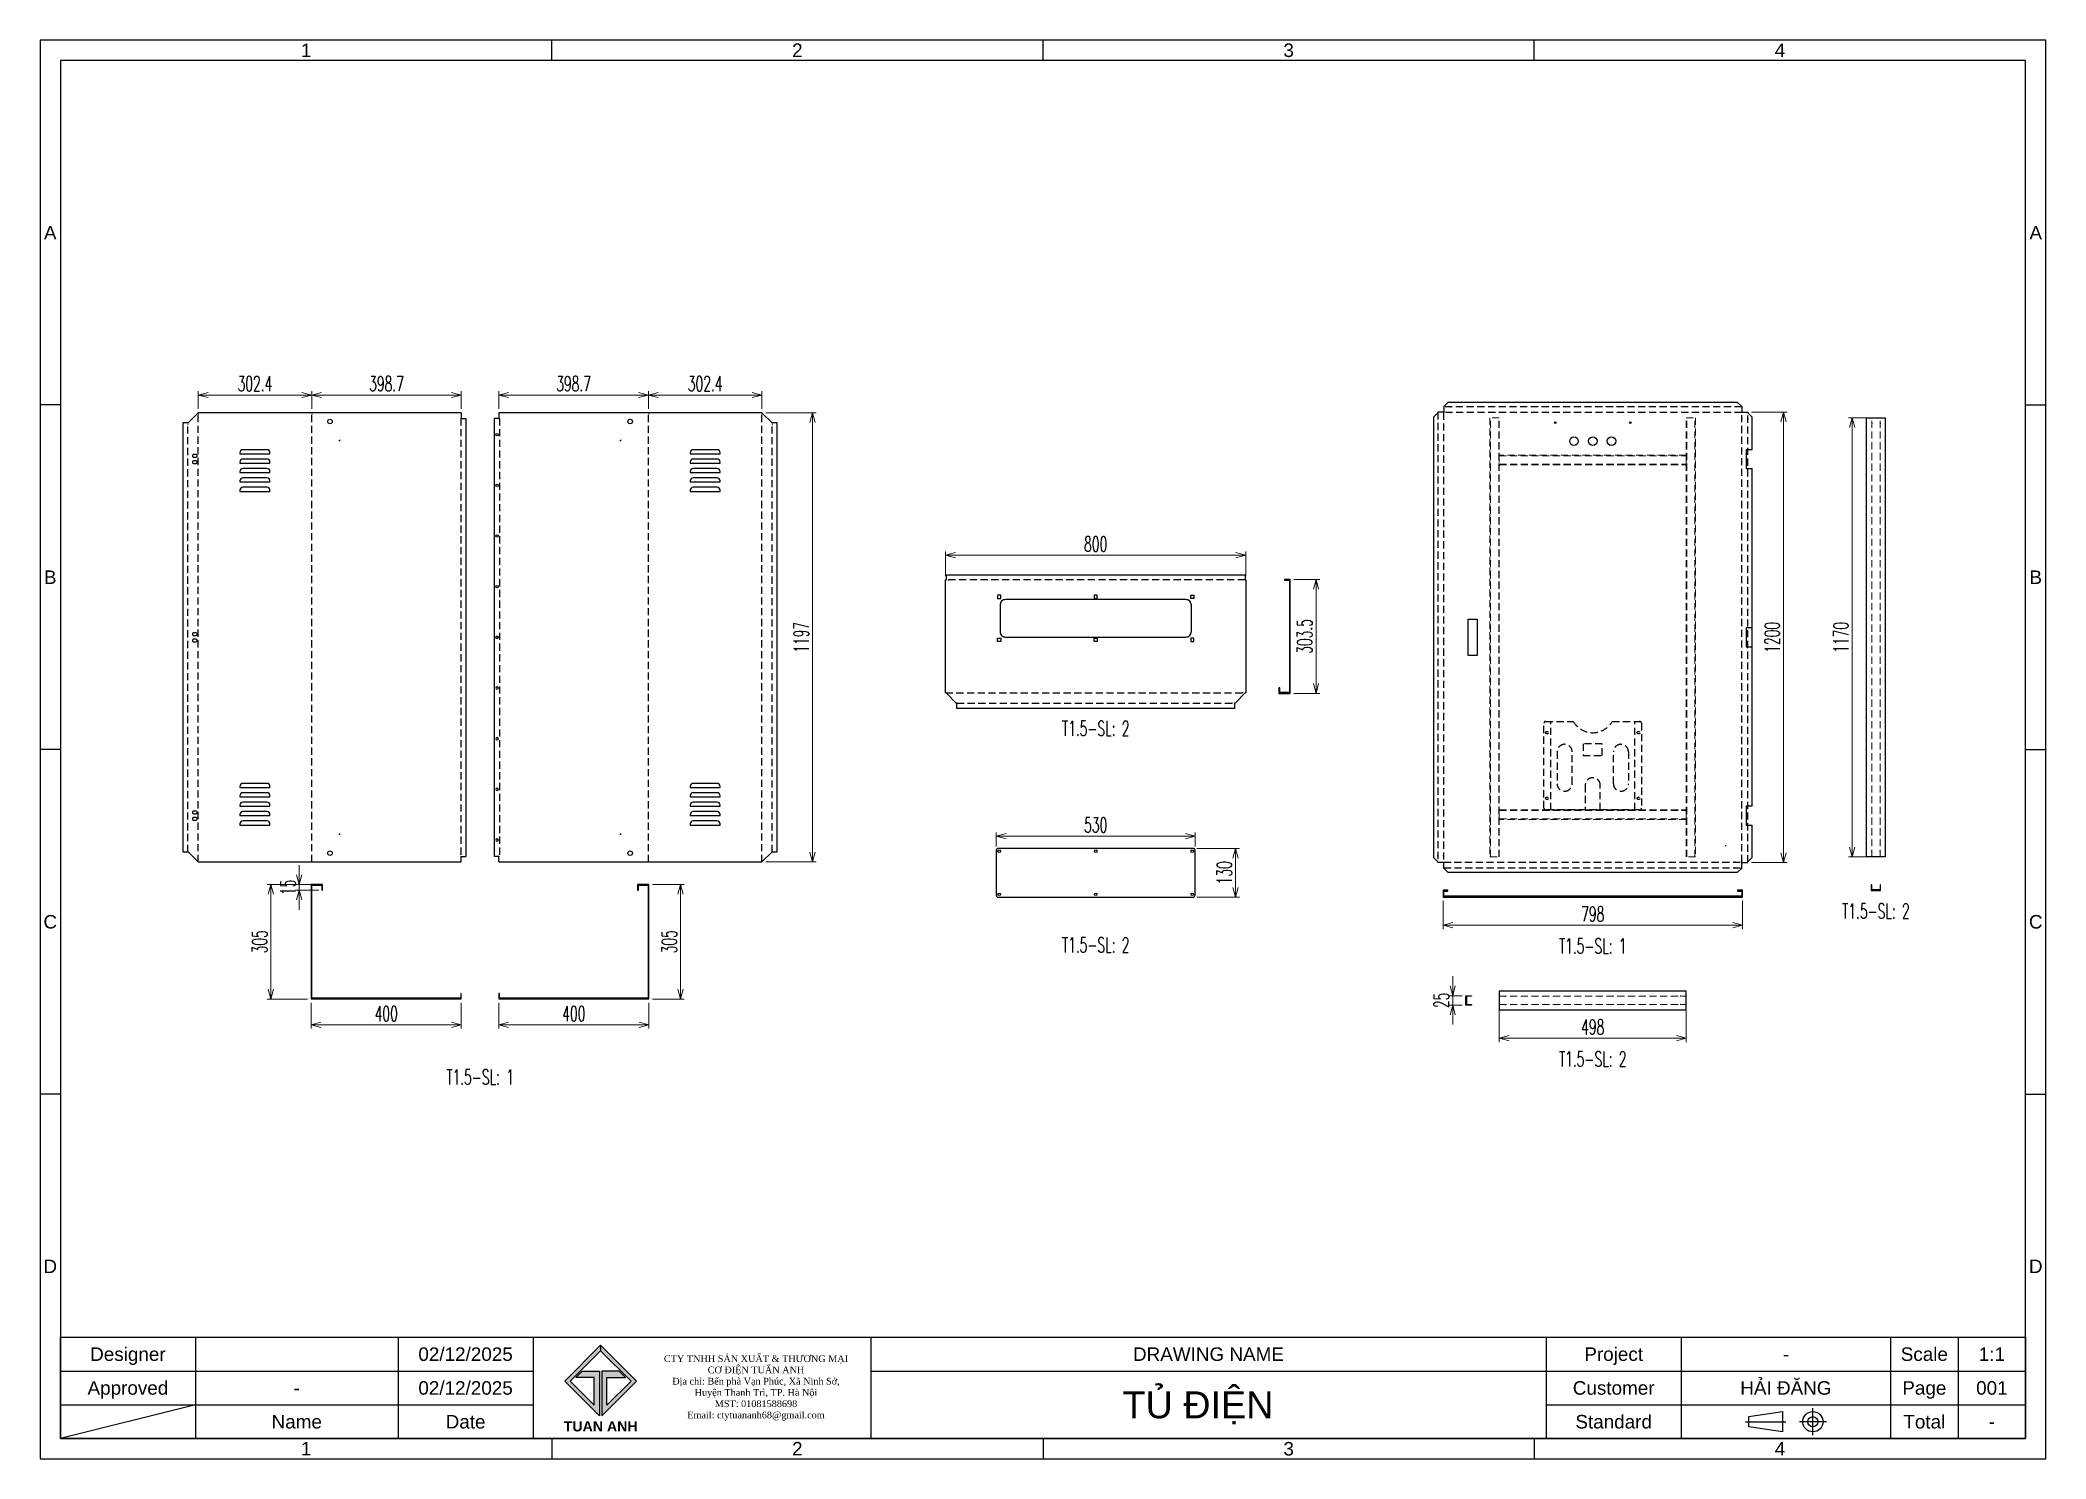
# Model space of a CAD drawing. Header units: millimetres. Extents: x 123558 to 149079, y -1073 to 14418.
# Drawn here: x 134250 to 139596, y 8184 to 11964 of the extents above; entities that cross this region are included whole.
import ezdxf
from ezdxf.enums import TextEntityAlignment as Align

# ---------------------------------------------------------------- set-up
doc = ezdxf.new("R2010")
doc.units = ezdxf.units.MM
doc.header["$LTSCALE"] = 3
doc.linetypes.add('HIDDEN', pattern=[9.525, 6.35, -3.175])
for name, color, linetype in [('@.DM. NÉT CHÍNH', 7, 'Continuous'), ('@.HIDDEN', 8, 'HIDDEN'), ('@.TEXT', 7, 'Continuous'), ('@.VISIBLE', 7, 'Continuous'), ('Ann_green', 3, 'Continuous'), ('dim', 7, 'Continuous')]:
    doc.layers.add(name, color=color, linetype=linetype)
doc.layers.add('@.DM. NÉT ĐỨT', color=8, linetype='HIDDEN', lineweight=9)
doc.styles.add('Ann_w01', font='romans.shx', dxfattribs={"width": 0.6, "bigfont": 'chineset.shx'})
doc.styles.add('Arial', font='arial.ttf')
doc.dimstyles.new('Dim 01_SC20', dxfattribs={"dimscale": 20, "dimtxt": 2, "dimasz": 1.3, "dimexe": 0.5, "dimexo": 0.5, "dimgap": 0.5, "dimtad": 1, "dimdec": 1, "dimzin": 12, "dimdsep": 46, "dimtxsty": 'Ann_w01', "dimblk": 'OPEN30', "dimcen": 1.5, "dimclrd": 6, "dimclre": 6, "dimclrt": 3, "dimadec": 1, "dimazin": 3, "dimtm": 1e-09, "dimtfac": 1, "dimtdec": 1, "dimtix": 1, "dimtmove": 0, "dimatfit": 3, "dimldrblk": 'OPEN30', "dimfxl": 1, "dimtolj": 1, "dimlwd": 20, "dimlwe": 20, "dimarcsym": 0})

msp = doc.modelspace()

# ---------------------------------------------------------------- texts
at = {"layer": '@.VISIBLE', "color": 1, "style": 'Ann_w01', "width": 0.6}
for s, p in [('T1.5-SL: 2', (137063.93, 10130.04)), ('T1.5-SL: 2', (139143.4, 9643.39)), ('T1.5-SL: 2', (137063.93, 9553.38)), ('T1.5-SL: 1', (138388.74, 9550.5)), ('T1.5-SL: 2', (138388.74, 9249.44)), ('T1.5-SL: 1', (135423.08, 9201.3))]:
    msp.add_text(s, height=40, dxfattribs=at).set_placement(p, align=Align.MIDDLE_CENTER)

# ---------------------------------------------------------------- blocks, each defined once
blk = doc.blocks.new('_Open30')
at = {"color": 0, "linetype": 'ByBlock', "lineweight": -2}
for p, q in [((-1, 0.27), (0, 0)), ((0, 0), (-1, -0.27)), ((0, 0), (-1, 0))]:
    blk.add_line(p, q, dxfattribs=at)
blk = doc.blocks.new('*D176')
at = {"layer": '@.VISIBLE', "color": 6, "lineweight": 20, "transparency": 16777216}
for p, q in [((134941.3, 9740.3), (134941.3, 9766.3)), ((134993.1, 9714.3), (134931.3, 9714.3)), ((134993.1, 9699.3), (134931.3, 9699.3)), ((134941.3, 9714.3), (134941.3, 9699.3)), ((134941.3, 9673.3), (134941.3, 9647.3))]:
    blk.add_line(p, q, dxfattribs=at)
at = {"layer": 'Defpoints', "color": 0, "transparency": 16777216}
for p in [(134941.3, 9699.3), (135003.1, 9714.3), (135003.1, 9699.3)]:
    blk.add_point(p, dxfattribs=at)
at = {"layer": '@.VISIBLE', "color": 6, "lineweight": 20, "transparency": 16777216, "xscale": 26, "yscale": 26, "zscale": 26}
for p, rotation in [((134941.3, 9714.3), 270), ((134941.3, 9699.3), 90)]:
    blk.add_blockref('_Open30', p, dxfattribs=dict(at, rotation=rotation))
at = {"layer": '@.VISIBLE', "color": 3, "transparency": 16777216, "insert": (134911.3, 9706.8), "char_height": 40, "attachment_point": 5, "rotation": 90, "style": 'Ann_w01'}
blk.add_mtext('\\A1;15', dxfattribs=at)
blk = doc.blocks.new('*D177')
at = {"layer": '@.VISIBLE', "color": 6, "lineweight": 20, "transparency": 16777216}
for p, q in [((136184.4, 10971.4), (136319, 10971.4)), ((136309, 9800.4), (136309, 10945.4)), ((136184.4, 9774.4), (136319, 9774.4))]:
    blk.add_line(p, q, dxfattribs=at)
at = {"layer": 'Defpoints', "color": 0, "transparency": 16777216}
for p in [(136174.4, 10971.4), (136309, 10971.4), (136174.4, 9774.4)]:
    blk.add_point(p, dxfattribs=at)
at = {"layer": '@.VISIBLE', "color": 6, "lineweight": 20, "transparency": 16777216, "xscale": 26, "yscale": 26, "zscale": 26}
for p, rotation in [((136309, 10971.4), 90), ((136309, 9774.4), 270)]:
    blk.add_blockref('_Open30', p, dxfattribs=dict(at, rotation=rotation))
at = {"layer": '@.VISIBLE', "color": 3, "transparency": 16777216, "insert": (136279, 10372.9), "char_height": 40, "attachment_point": 5, "rotation": 90, "style": 'Ann_w01'}
blk.add_mtext('\\A1;1197', dxfattribs=at)
blk = doc.blocks.new('*D178')
at = {"layer": '@.VISIBLE', "color": 6, "lineweight": 20, "transparency": 16777216}
for p, q in [((134974.4, 10981.4), (134974.4, 11028.5)), ((135000.4, 11018.5), (135347.1, 11018.5)), ((135373.1, 10981.4), (135373.1, 11028.5))]:
    blk.add_line(p, q, dxfattribs=at)
at = {"layer": 'Defpoints', "color": 0, "transparency": 16777216}
for p in [(135373.1, 11018.5), (134974.4, 10971.4), (135373.1, 10971.4)]:
    blk.add_point(p, dxfattribs=at)
at = {"layer": '@.VISIBLE', "color": 6, "lineweight": 20, "transparency": 16777216, "xscale": 26, "yscale": 26, "zscale": 26, "rotation": 180}
blk.add_blockref('_Open30', (134974.4, 11018.5), dxfattribs=at)
at = {"layer": '@.VISIBLE', "color": 6, "lineweight": 20, "transparency": 16777216, "xscale": 26, "yscale": 26, "zscale": 26}
blk.add_blockref('_Open30', (135373.1, 11018.5), dxfattribs=at)
at = {"layer": '@.VISIBLE', "color": 3, "transparency": 16777216, "insert": (135173.7, 11048.5), "char_height": 40, "attachment_point": 5, "style": 'Ann_w01'}
blk.add_mtext('\\A1;398.7', dxfattribs=at)
blk = doc.blocks.new('*D179')
at = {"layer": '@.VISIBLE', "color": 6, "lineweight": 20, "transparency": 16777216}
for p, q in [((135871.8, 10981.4), (135871.8, 11028.5)), ((135897.8, 11018.5), (136148.2, 11018.5)), ((136174.2, 10981.4), (136174.2, 11028.5))]:
    blk.add_line(p, q, dxfattribs=at)
at = {"layer": 'Defpoints', "color": 0, "transparency": 16777216}
for p in [(136174.2, 11018.5), (135871.8, 10971.4), (136174.2, 10971.4)]:
    blk.add_point(p, dxfattribs=at)
at = {"layer": '@.VISIBLE', "color": 6, "lineweight": 20, "transparency": 16777216, "xscale": 26, "yscale": 26, "zscale": 26, "rotation": 180}
blk.add_blockref('_Open30', (135871.8, 11018.5), dxfattribs=at)
at = {"layer": '@.VISIBLE', "color": 6, "lineweight": 20, "transparency": 16777216, "xscale": 26, "yscale": 26, "zscale": 26}
blk.add_blockref('_Open30', (136174.2, 11018.5), dxfattribs=at)
at = {"layer": '@.VISIBLE', "color": 3, "transparency": 16777216, "insert": (136023, 11048.5), "char_height": 40, "attachment_point": 5, "style": 'Ann_w01'}
blk.add_mtext('\\A1;302.4', dxfattribs=at)
blk = doc.blocks.new('*D173')
at = {"layer": '@.VISIBLE', "color": 6, "lineweight": 20, "transparency": 16777216}
for p, q in [((134672, 10981.4), (134672, 11028.5)), ((134948.4, 11018.5), (134698, 11018.5)), ((134974.4, 10981.4), (134974.4, 11028.5))]:
    blk.add_line(p, q, dxfattribs=at)
at = {"layer": 'Defpoints', "color": 0, "transparency": 16777216}
for p in [(134672, 11018.5), (134672, 10971.4), (134974.4, 10971.4)]:
    blk.add_point(p, dxfattribs=at)
at = {"layer": '@.VISIBLE', "color": 6, "lineweight": 20, "transparency": 16777216, "xscale": 26, "yscale": 26, "zscale": 26, "rotation": 180}
blk.add_blockref('_Open30', (134672, 11018.5), dxfattribs=at)
at = {"layer": '@.VISIBLE', "color": 6, "lineweight": 20, "transparency": 16777216, "xscale": 26, "yscale": 26, "zscale": 26}
blk.add_blockref('_Open30', (134974.4, 11018.5), dxfattribs=at)
at = {"layer": '@.VISIBLE', "color": 3, "transparency": 16777216, "insert": (134823.2, 11048.5), "char_height": 40, "attachment_point": 5, "style": 'Ann_w01'}
blk.add_mtext('\\A1;302.4', dxfattribs=at)
blk = doc.blocks.new('*D180')
at = {"layer": '@.VISIBLE', "color": 6, "lineweight": 20, "transparency": 16777216}
for p, q in [((137592.3, 10527), (137661.2, 10527)), ((137651.2, 10249.5), (137651.2, 10501)), ((137592.3, 10223.5), (137661.2, 10223.5))]:
    blk.add_line(p, q, dxfattribs=at)
at = {"layer": 'Defpoints', "color": 0, "transparency": 16777216}
for p in [(137582.3, 10527), (137651.2, 10527), (137582.3, 10223.5)]:
    blk.add_point(p, dxfattribs=at)
at = {"layer": '@.VISIBLE', "color": 6, "lineweight": 20, "transparency": 16777216, "xscale": 26, "yscale": 26, "zscale": 26}
for p, rotation in [((137651.2, 10527), 90), ((137651.2, 10223.5), 270)]:
    blk.add_blockref('_Open30', p, dxfattribs=dict(at, rotation=rotation))
at = {"layer": '@.VISIBLE', "color": 3, "transparency": 16777216, "insert": (137621.2, 10375.3), "char_height": 40, "attachment_point": 5, "rotation": 90, "style": 'Ann_w01'}
blk.add_mtext('\\A1;303.5', dxfattribs=at)
blk = doc.blocks.new('*D181')
at = {"layer": '@.VISIBLE', "color": 6, "lineweight": 20, "transparency": 16777216}
for p, q in [((136663.9, 10535.7), (136663.9, 10601.5)), ((136689.9, 10591.5), (137437.9, 10591.5)), ((137463.9, 10535.7), (137463.9, 10601.5))]:
    blk.add_line(p, q, dxfattribs=at)
at = {"layer": 'Defpoints', "color": 0, "transparency": 16777216}
for p in [(137463.9, 10591.5), (136663.9, 10525.7), (137463.9, 10525.7)]:
    blk.add_point(p, dxfattribs=at)
at = {"layer": '@.VISIBLE', "color": 6, "lineweight": 20, "transparency": 16777216, "xscale": 26, "yscale": 26, "zscale": 26, "rotation": 180}
blk.add_blockref('_Open30', (136663.9, 10591.5), dxfattribs=at)
at = {"layer": '@.VISIBLE', "color": 6, "lineweight": 20, "transparency": 16777216, "xscale": 26, "yscale": 26, "zscale": 26}
blk.add_blockref('_Open30', (137463.9, 10591.5), dxfattribs=at)
at = {"layer": '@.VISIBLE', "color": 3, "transparency": 16777216, "insert": (137063.9, 10621.5), "char_height": 40, "attachment_point": 5, "style": 'Ann_w01'}
blk.add_mtext('\\A1;800', dxfattribs=at)
blk = doc.blocks.new('*D182')
at = {"layer": '@.VISIBLE', "color": 6, "lineweight": 20, "transparency": 16777216}
for p, q in [((137989.7, 9670.9), (137989.7, 9595.8)), ((138787.7, 9670.9), (138787.7, 9595.8)), ((138015.7, 9605.8), (138761.7, 9605.8))]:
    blk.add_line(p, q, dxfattribs=at)
at = {"layer": 'Defpoints', "color": 0, "transparency": 16777216}
for p in [(137989.7, 9680.9), (138787.7, 9680.9), (138787.7, 9605.8)]:
    blk.add_point(p, dxfattribs=at)
at = {"layer": '@.VISIBLE', "color": 6, "lineweight": 20, "transparency": 16777216, "xscale": 26, "yscale": 26, "zscale": 26, "rotation": 180}
blk.add_blockref('_Open30', (137989.7, 9605.8), dxfattribs=at)
at = {"layer": '@.VISIBLE', "color": 6, "lineweight": 20, "transparency": 16777216, "xscale": 26, "yscale": 26, "zscale": 26}
blk.add_blockref('_Open30', (138787.7, 9605.8), dxfattribs=at)
at = {"layer": '@.VISIBLE', "color": 3, "transparency": 16777216, "insert": (138388.7, 9635.8), "char_height": 40, "attachment_point": 5, "style": 'Ann_w01'}
blk.add_mtext('\\A1;798', dxfattribs=at)
blk = doc.blocks.new('*D186')
at = {"layer": 'Defpoints', "color": 0, "transparency": 16777216}
for p in [(138802, 10972.9), (138897, 10972.9), (138802, 9772.9)]:
    blk.add_point(p, dxfattribs=at)
at = {"layer": 'dim', "color": 6, "lineweight": 20, "transparency": 16777216}
for p, q in [((138812, 10972.9), (138907, 10972.9)), ((138897, 9798.9), (138897, 10946.9)), ((138812, 9772.9), (138907, 9772.9))]:
    blk.add_line(p, q, dxfattribs=at)
at = {"layer": 'dim', "color": 6, "lineweight": 20, "transparency": 16777216, "xscale": 26, "yscale": 26, "zscale": 26}
for p, rotation in [((138897, 10972.9), 90), ((138897, 9772.9), 270)]:
    blk.add_blockref('_Open30', p, dxfattribs=dict(at, rotation=rotation))
at = {"layer": 'dim', "color": 3, "transparency": 16777216, "insert": (138867, 10372.9), "char_height": 40, "attachment_point": 5, "rotation": 90, "style": 'Ann_w01'}
blk.add_mtext('\\A1;1200', dxfattribs=at)
blk = doc.blocks.new('*U169')
at = {"color": 2}
blk.add_lwpolyline([(32, 5.5), (-32, 5.5, 0.414214), (-40, -2.5), (-40, -5.5), (40, -5.5), (40, -2.5, 0.414214)], format="xyb", close=True, dxfattribs=at)
blk = doc.blocks.new('*U170')
at = {"color": 0, "linetype": 'ByBlock', "lineweight": -2}
for p in [(0, 100), (0, 75), (0, 50), (0, 25), (0, 0)]:
    blk.add_blockref('*U169', p, dxfattribs=at)
blk = doc.blocks.new('*U171')
at = {"color": 2}
blk.add_lwpolyline([(32, 5.5), (-32, 5.5, 0.414214), (-40, -2.5), (-40, -5.5), (40, -5.5), (40, -2.5, 0.414214)], format="xyb", close=True, dxfattribs=at)
blk = doc.blocks.new('*U172')
at = {"color": 0, "linetype": 'ByBlock', "lineweight": -2}
for p in [(0, 100), (0, 75), (0, 50), (0, 25), (0, 0)]:
    blk.add_blockref('*U171', p, dxfattribs=at)
blk = doc.blocks.new('*U165')
at = {"color": 2}
blk.add_lwpolyline([(32, 5.5), (-32, 5.5, 0.414214), (-40, -2.5), (-40, -5.5), (40, -5.5), (40, -2.5, 0.414214)], format="xyb", close=True, dxfattribs=at)
blk = doc.blocks.new('*U166')
at = {"color": 0, "linetype": 'ByBlock', "lineweight": -2}
for p in [(0, 100), (0, 75), (0, 50), (0, 25), (0, 0)]:
    blk.add_blockref('*U165', p, dxfattribs=at)
blk = doc.blocks.new('*U167')
at = {"color": 2}
blk.add_lwpolyline([(32, 5.5), (-32, 5.5, 0.414214), (-40, -2.5), (-40, -5.5), (40, -5.5), (40, -2.5, 0.414214)], format="xyb", close=True, dxfattribs=at)
blk = doc.blocks.new('*U168')
at = {"color": 0, "linetype": 'ByBlock', "lineweight": -2}
for p in [(0, 100), (0, 75), (0, 50), (0, 25), (0, 0)]:
    blk.add_blockref('*U167', p, dxfattribs=at)
blk = doc.blocks.new('*D174')
at = {"layer": '@.VISIBLE', "color": 6, "lineweight": 20, "transparency": 16777216}
for p, q in [((138139.7, 9383.1), (138139.7, 9294.7)), ((138637.7, 9383.1), (138637.7, 9294.7)), ((138165.7, 9304.7), (138611.7, 9304.7))]:
    blk.add_line(p, q, dxfattribs=at)
at = {"layer": 'Defpoints', "color": 0, "transparency": 16777216}
for p in [(138139.7, 9393.1), (138637.7, 9393.1), (138637.7, 9304.7)]:
    blk.add_point(p, dxfattribs=at)
at = {"layer": '@.VISIBLE', "color": 6, "lineweight": 20, "transparency": 16777216, "xscale": 26, "yscale": 26, "zscale": 26, "rotation": 180}
blk.add_blockref('_Open30', (138139.7, 9304.7), dxfattribs=at)
at = {"layer": '@.VISIBLE', "color": 6, "lineweight": 20, "transparency": 16777216, "xscale": 26, "yscale": 26, "zscale": 26}
blk.add_blockref('_Open30', (138637.7, 9304.7), dxfattribs=at)
at = {"layer": '@.VISIBLE', "color": 3, "transparency": 16777216, "insert": (138388.7, 9334.7), "char_height": 40, "attachment_point": 5, "style": 'Ann_w01'}
blk.add_mtext('\\A1;498', dxfattribs=at)
blk = doc.blocks.new('*D185')
at = {"layer": '@.VISIBLE', "color": 6, "lineweight": 20, "transparency": 16777216}
for p, q in [((138015.4, 9444.1), (138015.4, 9470.1)), ((138040.5, 9418.1), (138005.4, 9418.1)), ((138015.4, 9418.1), (138015.4, 9393.1)), ((138040.5, 9393.1), (138005.4, 9393.1)), ((138015.4, 9367.1), (138015.4, 9341.1))]:
    blk.add_line(p, q, dxfattribs=at)
at = {"layer": 'Defpoints', "color": 0, "transparency": 16777216}
for p in [(138050.5, 9418.1), (138015.4, 9393.1), (138050.5, 9393.1)]:
    blk.add_point(p, dxfattribs=at)
at = {"layer": '@.VISIBLE', "color": 6, "lineweight": 20, "transparency": 16777216, "xscale": 26, "yscale": 26, "zscale": 26}
for p, rotation in [((138015.4, 9418.1), 270), ((138015.4, 9393.1), 90)]:
    blk.add_blockref('_Open30', p, dxfattribs=dict(at, rotation=rotation))
at = {"layer": '@.VISIBLE', "color": 3, "transparency": 16777216, "insert": (137985.4, 9405.6), "char_height": 40, "attachment_point": 5, "rotation": 90, "style": 'Ann_w01'}
blk.add_mtext('\\A1;25', dxfattribs=at)
blk = doc.blocks.new('A$C9bc63bcc')
at = {"layer": 'Ann_green', "color": 8, "linetype": 'HIDDEN'}
for p, q in [((18, 0), (18, 236)), ((242, 0), (242, 236))]:
    blk.add_line(p, q, dxfattribs=at)
for points in [[(260, 231), (260, 5, -0.414214), (255, 0), (5, 0, -0.414214), (0, 5), (0, 231, -0.414214), (5, 236), (78, 236, 0.57735), (182, 236), (255, 236, -0.414214)], [(55, 50), (55, 50, 0.414214), (75, 70), (75, 155, 0.414214), (55, 175), (55, 175, 0.414214), (35, 155), (35, 70, 0.414214)], [(205, 50), (205, 50, -0.414214), (185, 70), (185, 155, -0.414214), (205, 175), (205, 175, -0.414214), (225, 155), (225, 70, -0.414214)]]:
    blk.add_lwpolyline(points, format="xyb", close=True, dxfattribs=at)
blk.add_lwpolyline([(104.5, 145.5), (155.5, 145.5), (155.5, 176.5), (104.5, 176.5)], close=True, dxfattribs=at)
blk.add_lwpolyline([(150, 0), (150, 66, 1), (110, 66), (110, 0)], format="xyb", dxfattribs=at)
for centre in [(8, 206), (252, 206), (8, 31), (252, 31)]:
    blk.add_circle(centre, 3.5, dxfattribs=at)
blk = doc.blocks.new('*D175')
at = {"layer": 'Defpoints', "color": 0, "transparency": 16777216}
for p in [(139080, 10957.9), (139130.9, 10957.9), (139130.9, 9787.9)]:
    blk.add_point(p, dxfattribs=at)
at = {"layer": 'dim', "color": 6, "lineweight": 20, "transparency": 16777216}
for p, q in [((139120.9, 10957.9), (139070, 10957.9)), ((139080, 9813.9), (139080, 10931.9)), ((139120.9, 9787.9), (139070, 9787.9))]:
    blk.add_line(p, q, dxfattribs=at)
at = {"layer": 'dim', "color": 6, "lineweight": 20, "transparency": 16777216, "xscale": 26, "yscale": 26, "zscale": 26}
for p, rotation in [((139080, 10957.9), 90), ((139080, 9787.9), 270)]:
    blk.add_blockref('_Open30', p, dxfattribs=dict(at, rotation=rotation))
at = {"layer": 'dim', "color": 3, "transparency": 16777216, "insert": (139050, 10372.9), "char_height": 40, "attachment_point": 5, "rotation": 90, "style": 'Ann_w01'}
blk.add_mtext('\\A1;1170', dxfattribs=at)
blk = doc.blocks.new('*D208')
at = {"color": 6, "lineweight": 20, "transparency": 16777216}
for p, q in [((136798.9, 9815.7), (136798.9, 9852.9)), ((136824.9, 9842.9), (137302.9, 9842.9)), ((137328.9, 9815.7), (137328.9, 9852.9))]:
    blk.add_line(p, q, dxfattribs=at)
at = {"layer": 'Defpoints', "color": 0, "transparency": 16777216}
for p in [(137328.9, 9842.9), (136798.9, 9805.7), (137328.9, 9805.7)]:
    blk.add_point(p, dxfattribs=at)
at = {"color": 6, "lineweight": 20, "transparency": 16777216, "xscale": 26, "yscale": 26, "zscale": 26, "rotation": 180}
blk.add_blockref('_Open30', (136798.9, 9842.9), dxfattribs=at)
at = {"color": 6, "lineweight": 20, "transparency": 16777216, "xscale": 26, "yscale": 26, "zscale": 26}
blk.add_blockref('_Open30', (137328.9, 9842.9), dxfattribs=at)
at = {"color": 3, "transparency": 16777216, "insert": (137063.9, 9872.9), "char_height": 40, "attachment_point": 5, "style": 'Ann_w01'}
blk.add_mtext('\\A1;530', dxfattribs=at)
blk = doc.blocks.new('*D209')
at = {"color": 6, "lineweight": 20, "transparency": 16777216}
for p, q in [((137333.9, 9810.7), (137446.8, 9810.7)), ((137436.8, 9706.7), (137436.8, 9784.7)), ((137333.9, 9680.7), (137446.8, 9680.7))]:
    blk.add_line(p, q, dxfattribs=at)
at = {"layer": 'Defpoints', "color": 0, "transparency": 16777216}
for p in [(137323.9, 9810.7), (137436.8, 9810.7), (137323.9, 9680.7)]:
    blk.add_point(p, dxfattribs=at)
at = {"color": 6, "lineweight": 20, "transparency": 16777216, "xscale": 26, "yscale": 26, "zscale": 26}
for p, rotation in [((137436.8, 9810.7), 90), ((137436.8, 9680.7), 270)]:
    blk.add_blockref('_Open30', p, dxfattribs=dict(at, rotation=rotation))
at = {"color": 3, "transparency": 16777216, "insert": (137406.8, 9745.7), "char_height": 40, "attachment_point": 5, "rotation": 90, "style": 'Ann_w01'}
blk.add_mtext('\\A1;130', dxfattribs=at)
blk = doc.blocks.new('*D210')
at = {"color": 6, "lineweight": 20, "transparency": 16777216}
for p, q in [((134963.1, 9714.3), (134855.7, 9714.3)), ((134865.7, 9688.3), (134865.7, 9435.3)), ((134963.1, 9409.3), (134855.7, 9409.3))]:
    blk.add_line(p, q, dxfattribs=at)
at = {"layer": 'Defpoints', "color": 0, "transparency": 16777216}
for p in [(134973.1, 9714.3), (134865.7, 9409.3), (134973.1, 9409.3)]:
    blk.add_point(p, dxfattribs=at)
at = {"color": 6, "lineweight": 20, "transparency": 16777216, "xscale": 26, "yscale": 26, "zscale": 26}
for p, rotation in [((134865.7, 9714.3), 90), ((134865.7, 9409.3), 270)]:
    blk.add_blockref('_Open30', p, dxfattribs=dict(at, rotation=rotation))
at = {"color": 3, "transparency": 16777216, "insert": (134835.7, 9561.8), "char_height": 40, "attachment_point": 5, "rotation": 90, "style": 'Ann_w01'}
blk.add_mtext('\\A1;305', dxfattribs=at)
blk = doc.blocks.new('*D211')
at = {"color": 6, "lineweight": 20, "transparency": 16777216}
for p, q in [((134973.1, 9399.3), (134973.1, 9330.3)), ((135373.1, 9399.3), (135373.1, 9330.3)), ((134999.1, 9340.3), (135347.1, 9340.3))]:
    blk.add_line(p, q, dxfattribs=at)
at = {"layer": 'Defpoints', "color": 0, "transparency": 16777216}
for p in [(134973.1, 9409.3), (135373.1, 9409.3), (135373.1, 9340.3)]:
    blk.add_point(p, dxfattribs=at)
at = {"color": 6, "lineweight": 20, "transparency": 16777216, "xscale": 26, "yscale": 26, "zscale": 26, "rotation": 180}
blk.add_blockref('_Open30', (134973.1, 9340.3), dxfattribs=at)
at = {"color": 6, "lineweight": 20, "transparency": 16777216, "xscale": 26, "yscale": 26, "zscale": 26}
blk.add_blockref('_Open30', (135373.1, 9340.3), dxfattribs=at)
at = {"color": 3, "transparency": 16777216, "insert": (135173.1, 9370.3), "char_height": 40, "attachment_point": 5, "style": 'Ann_w01'}
blk.add_mtext('\\A1;400', dxfattribs=at)
blk = doc.blocks.new('*U212')
blk.add_circle((0, 0), 3.5)
blk = doc.blocks.new('*U213')
at = {"color": 0, "linetype": 'ByBlock', "lineweight": -2}
for p in [(0, 540), (0, 405), (0, 270), (0, 135), (0, 0)]:
    blk.add_blockref('*U212', p, dxfattribs=at)
blk = doc.blocks.new('*U214')
blk.add_circle((0, 0), 3.5)
blk = doc.blocks.new('*U215')
at = {"color": 0, "linetype": 'ByBlock', "lineweight": -2}
for p in [(0, 540), (0, 405), (0, 270), (0, 135), (0, 0)]:
    blk.add_blockref('*U214', p, dxfattribs=at)
blk = doc.blocks.new('*D234')
at = {"color": 6, "lineweight": 20, "transparency": 16777216}
for p, q in [((135473.1, 10981.4), (135473.1, 11028.5)), ((135845.8, 11018.5), (135499.1, 11018.5)), ((135871.8, 10981.4), (135871.8, 11028.5))]:
    blk.add_line(p, q, dxfattribs=at)
at = {"layer": 'Defpoints', "color": 0, "transparency": 16777216}
for p in [(135473.1, 11018.5), (135473.1, 10971.4), (135871.8, 10971.4)]:
    blk.add_point(p, dxfattribs=at)
at = {"color": 6, "lineweight": 20, "transparency": 16777216, "xscale": 26, "yscale": 26, "zscale": 26, "rotation": 180}
blk.add_blockref('_Open30', (135473.1, 11018.5), dxfattribs=at)
at = {"color": 6, "lineweight": 20, "transparency": 16777216, "xscale": 26, "yscale": 26, "zscale": 26}
blk.add_blockref('_Open30', (135871.8, 11018.5), dxfattribs=at)
at = {"color": 3, "transparency": 16777216, "insert": (135672.4, 11048.5), "char_height": 40, "attachment_point": 5, "style": 'Ann_w01'}
blk.add_mtext('\\A1;398.7', dxfattribs=at)
blk = doc.blocks.new('*D235')
at = {"color": 6, "lineweight": 20, "transparency": 16777216}
for p, q in [((135473.1, 9399.3), (135473.1, 9330.3)), ((135873.1, 9399.3), (135873.1, 9330.3)), ((135847.1, 9340.3), (135499.1, 9340.3))]:
    blk.add_line(p, q, dxfattribs=at)
at = {"layer": 'Defpoints', "color": 0, "transparency": 16777216}
for p in [(135473.1, 9409.3), (135873.1, 9409.3), (135473.1, 9340.3)]:
    blk.add_point(p, dxfattribs=at)
at = {"color": 6, "lineweight": 20, "transparency": 16777216, "xscale": 26, "yscale": 26, "zscale": 26, "rotation": 180}
blk.add_blockref('_Open30', (135473.1, 9340.3), dxfattribs=at)
at = {"color": 6, "lineweight": 20, "transparency": 16777216, "xscale": 26, "yscale": 26, "zscale": 26}
blk.add_blockref('_Open30', (135873.1, 9340.3), dxfattribs=at)
at = {"color": 3, "transparency": 16777216, "insert": (135673.1, 9370.3), "char_height": 40, "attachment_point": 5, "style": 'Ann_w01'}
blk.add_mtext('\\A1;400', dxfattribs=at)
blk = doc.blocks.new('*D236')
at = {"color": 6, "lineweight": 20, "transparency": 16777216}
for p, q in [((135883.1, 9714.3), (135967.4, 9714.3)), ((135957.4, 9688.3), (135957.4, 9435.3)), ((135883.1, 9409.3), (135967.4, 9409.3))]:
    blk.add_line(p, q, dxfattribs=at)
at = {"layer": 'Defpoints', "color": 0, "transparency": 16777216}
for p in [(135873.1, 9714.3), (135873.1, 9409.3), (135957.4, 9409.3)]:
    blk.add_point(p, dxfattribs=at)
at = {"color": 6, "lineweight": 20, "transparency": 16777216, "xscale": 26, "yscale": 26, "zscale": 26}
for p, rotation in [((135957.4, 9714.3), 90), ((135957.4, 9409.3), 270)]:
    blk.add_blockref('_Open30', p, dxfattribs=dict(at, rotation=rotation))
at = {"color": 3, "transparency": 16777216, "insert": (135927.4, 9561.8), "char_height": 40, "attachment_point": 5, "rotation": 90, "style": 'Ann_w01'}
blk.add_mtext('\\A1;305', dxfattribs=at)
blk = doc.blocks.new('Standard ISO')
at = {"color": 6}
for p, q in [((-6, 0), (0, 0)), ((6, 0), (2, 0)), ((4, -2), (4, 2))]:
    blk.add_line(p, q, dxfattribs=at)
blk.add_lwpolyline([(-0.5, 1.5), (-0.5, -1.5), (-5.5, -0.75), (-5.5, 0.75), (-0.5, 1.5)])
for radius in [1.5, 0.75]:
    blk.add_circle((4, 0), radius)
blk = doc.blocks.new('A$C4dbb82d6')
at = {"layer": '@.VISIBLE'}
h = blk.add_hatch(color=30, dxfattribs=at)
h.dxf.hatch_style = 1
h.paths.add_polyline_path([(0.21, 4.97), (3.62, 1.56), (3.62, 5.97), (1.92, 5.97), (1.3, 5.35), (3.12, 5.35), (3.12, 2.59), (0.74, 4.97), (3.75, 7.98), (3.75, 8.51)])
h = blk.add_hatch(color=150, dxfattribs=at)
h.dxf.hatch_style = 1
h.paths.add_polyline_path([(6.76, 4.97), (4.37, 2.59), (4.37, 5.35), (6.2, 5.35), (5.58, 5.97), (3.88, 5.97), (3.88, 1.56), (7.29, 4.97), (3.75, 8.51), (3.75, 7.98)])
at = {"layer": '@.VISIBLE', "color": 30}
blk.add_lwpolyline([(3.62, 5.97), (3.62, 1.56), (0.21, 4.97), (3.75, 8.51), (3.75, 7.98), (0.74, 4.97), (3.12, 2.59), (3.12, 5.35), (1.3, 5.35), (1.92, 5.97)], close=True, dxfattribs=at)
at = {"layer": '@.VISIBLE', "color": 150}
blk.add_lwpolyline([(3.88, 5.97), (3.88, 1.56), (7.29, 4.97), (3.75, 8.51), (3.75, 7.98), (6.76, 4.97), (4.37, 2.59), (4.37, 5.35), (6.2, 5.35), (5.58, 5.97)], close=True, dxfattribs=at)
at = {"layer": '@.VISIBLE', "color": 30, "insert": (3.75, 0.51), "char_height": 1, "attachment_point": 5, "style": 'Ann_w01'}
blk.add_mtext_dynamic_manual_height_columns('{\\fArial|b1|i0|c0|p34;\\W1;TUAN ANH}', width=7.5, gutter_width=49.6, heights=[0], dxfattribs=at)
blk = doc.blocks.new('KHUNG BAN VE (Made by Tung)')
at = {"layer": '@.VISIBLE', "color": 8}
for p, q in [((75.75, 207), (75.75, 210)), ((148.5, 207), (148.5, 210)), ((221.25, 207), (221.25, 210)), ((3, 156), (0, 156)), ((294, 156), (297, 156)), ((3, 105), (0, 105)), ((294, 105), (297, 105)), ((3, 54), (0, 54)), ((294, 54), (297, 54)), ((23, 18), (23, 3)), ((53, 18), (53, 3)), ((73, 18), (73, 3)), ((123, 18), (123, 3)), ((223, 18), (223, 3)), ((243, 18), (243, 3)), ((274, 18), (274, 3)), ((284, 18), (284, 3)), ((3, 13), (73, 13)), ((123, 13), (294, 13)), ((3, 8), (73, 8)), ((23, 8), (3, 3)), ((223, 8), (294, 8)), ((75.75, 3), (75.75, 0)), ((148.5, 3), (148.5, 0)), ((221.25, 3), (221.25, 0))]:
    blk.add_line(p, q, dxfattribs=at)
for points in [[(0, 0), (297, 0), (297, 210), (0, 210)], [(3, 3), (294, 3), (294, 207), (3, 207)], [(3, 18), (294, 18), (294, 3), (3, 3)]]:
    blk.add_lwpolyline(points, close=True, dxfattribs=at)
at = {"xscale": 1.5, "yscale": 1.5, "zscale": 1.5}
blk.add_blockref('A$C4dbb82d6', (77.375, 4.041), dxfattribs=at)
blk.add_blockref('Standard ISO', (258.5, 5.5))
at = {"layer": '@.TEXT', "color": 1, "style": 'Arial'}
for s, p in [('1', (39.375, 208.5)), ('2', (112.125, 208.5)), ('3', (184.875, 208.5)), ('4', (257.625, 208.5)), ('A', (1.5, 181.5)), ('A', (295.5, 181.5)), ('B', (1.5, 130.5)), ('B', (295.5, 130.5)), ('C', (1.5, 79.5)), ('C', (295.5, 79.5)), ('D', (1.5, 28.5)), ('D', (295.5, 28.5)), ('02/12/2025', (63, 15.5)), ('02/12/2025', (63, 10.5)), ('1', (39.375, 1.5)), ('2', (112.125, 1.5)), ('3', (184.875, 1.5)), ('4', (257.625, 1.5))]:
    blk.add_text(s, height=2, dxfattribs=at).set_placement(p, align=Align.MIDDLE_CENTER)
at = {"layer": '@.TEXT', "color": 2, "style": 'Arial'}
for s, p in [('Designer', (13, 15.5)), ('DRAWING NAME', (173, 15.5)), ('Project', (233, 15.5)), ('Scale', (279, 15.5)), ('Approved', (13, 10.5)), ('Customer', (233, 10.5)), ('Page', (279, 10.5)), ('Name', (38, 5.5)), ('Date', (63, 5.5)), ('Standard', (233, 5.5)), ('Total', (279, 5.5))]:
    blk.add_text(s, height=2, dxfattribs=at).set_placement(p, align=Align.MIDDLE_CENTER)
at = {"layer": '@.TEXT', "color": 1, "style": 'Arial'}
for tag, height, p in [('DESIGNER_NAME', 2, (38, 15.5)), ('PROJECT_CODE', 2, (258.5, 15.5)), ('SCALE', 2, (289, 15.5)), ('APPROVED_NAME', 2, (38, 10.5)), ('DRAWING_NAME', 4, (173, 8)), ('CUSTOMER_NAME', 2, (258.5, 10.5)), ('PAGE', 2, (289, 10.5)), ('TOTAL', 2, (289, 5.5))]:
    blk.add_attdef(tag, text='', height=height, dxfattribs=at).set_placement(p, align=Align.MIDDLE_CENTER)
at = {"layer": '@.VISIBLE', "color": 30, "insert": (106, 10.5), "char_height": 1, "attachment_point": 5, "style": 'Ann_w01'}
blk.add_mtext_dynamic_manual_height_columns('{\\fTimes New Roman|b0|i0|c0|p18;\\W1;CTY TNHH SẢN XUẤT & THƯƠNG MẠI CƠ ĐIỆN TUẤN ANH\\PĐịa chỉ: Bến phà Vạn Phúc, Xã Ninh Sở, Huyện Thanh Trì, TP. Hà Nội\\PMST: 01081588698\\PEmail: ctytuananh68@gmail.com}', width=28.70976, gutter_width=99.197, heights=[0], dxfattribs=at)

# ---------------------------------------------------------------- dimensions: what is measured, and where the dimension line sits
for base, p1, p2, picture, middle in [((135473.08, 11018.48), (135871.78, 10971.39), (135473.08, 10971.39), '*D234', (135672.43, 11048.48)), ((137328.93, 9842.87), (136798.93, 9805.67), (137328.93, 9805.67), '*D208', (137063.93, 9872.87)), ((135373.08, 9340.29), (134973.08, 9409.32), (135373.08, 9409.32), '*D211', (135173.08, 9370.29)), ((135473.08, 9340.29), (135873.08, 9409.32), (135473.08, 9409.32), '*D235', (135673.08, 9370.29))]:
    dim = msp.add_linear_dim(base=base, p1=p1, p2=p2, dimstyle='Dim 01_SC20')
    dim.commit()
    dim.dimension.update_dxf_attribs({"geometry": picture, "text_midpoint": middle})
for base, p1, p2, picture, middle in [((137436.79, 9810.67), (137323.93, 9680.67), (137323.93, 9810.67), '*D209', (137406.79, 9745.67)), ((134865.66, 9409.32), (134973.08, 9714.32), (134973.08, 9409.32), '*D210', (134835.66, 9561.82)), ((135957.39, 9409.32), (135873.08, 9714.32), (135873.08, 9409.32), '*D236', (135927.39, 9561.82))]:
    dim = msp.add_linear_dim(base=base, p1=p1, p2=p2, angle=90, dimstyle='Dim 01_SC20')
    dim.commit()
    dim.dimension.update_dxf_attribs({"geometry": picture, "text_midpoint": middle})
at = {"layer": '@.VISIBLE'}
dim = msp.add_linear_dim(base=(134671.98, 11018.48), p1=(134974.38, 10971.39), p2=(134671.98, 10971.39), angle=180, dimstyle='Dim 01_SC20', override={"dimtmove": 1}, dxfattribs=at)
dim.commit()
dim.dimension.update_dxf_attribs({"geometry": '*D173', "text_midpoint": (134823.18, 11048.48)})
for base, p1, p2, picture, middle in [((135373.08, 11018.48), (134974.38, 10971.39), (135373.08, 10971.39), '*D178', (135173.73, 11048.48)), ((137463.93, 10591.49), (136663.93, 10525.73), (137463.93, 10525.73), '*D181', (137063.93, 10621.49)), ((138787.74, 9605.79), (137989.74, 9680.92), (138787.74, 9680.92), '*D182', (138388.74, 9635.79)), ((138637.74, 9304.73), (138139.74, 9393.09), (138637.74, 9393.09), '*D174', (138388.74, 9334.73))]:
    dim = msp.add_linear_dim(base=base, p1=p1, p2=p2, dimstyle='Dim 01_SC20', dxfattribs=at)
    dim.commit()
    dim.dimension.update_dxf_attribs({"geometry": picture, "text_midpoint": middle})
dim = msp.add_linear_dim(base=(136174.18, 11018.48), p1=(135871.78, 10971.39), p2=(136174.18, 10971.39), dimstyle='Dim 01_SC20', override={"dimtmove": 1}, dxfattribs=at)
dim.commit()
dim.dimension.update_dxf_attribs({"geometry": '*D179', "text_midpoint": (136022.98, 11048.48)})
for base, p1, p2, picture, middle in [((136308.95, 10971.39), (136174.38, 9774.39), (136174.38, 10971.39), '*D177', (136278.95, 10372.89)), ((137651.24, 10527.03), (137582.3, 10223.53), (137582.3, 10527.03), '*D180', (137621.24, 10375.28)), ((134941.26, 9699.32), (135003.08, 9714.32), (135003.08, 9699.32), '*D176', (134911.26, 9706.82)), ((138015.35, 9393.09), (138050.52, 9418.09), (138050.52, 9393.09), '*D185', (137985.35, 9405.59))]:
    dim = msp.add_linear_dim(base=base, p1=p1, p2=p2, angle=90, dimstyle='Dim 01_SC20', dxfattribs=at)
    dim.commit()
    dim.dimension.update_dxf_attribs({"geometry": picture, "text_midpoint": middle})
at = {"layer": 'dim'}
for base, p1, p2, picture, middle in [((138897.01, 10972.89), (138802.04, 9772.89), (138802.04, 10972.89), '*D186', (138867.01, 10372.89)), ((139079.97, 10957.89), (139130.9, 9787.89), (139130.9, 10957.89), '*D175', (139049.97, 10372.89))]:
    dim = msp.add_linear_dim(base=base, p1=p1, p2=p2, angle=90, dimstyle='Dim 01_SC20', dxfattribs=at)
    dim.commit()
    dim.dimension.update_dxf_attribs({"geometry": picture, "text_midpoint": middle})

# ---------------------------------------------------------------- linework, layer by layer
at = {"color": 1}
for p, q in [((139132.2, 10943.48), (139132.2, 10941.48)), ((139154.6, 10943.48), (139154.6, 10941.48)), ((139132.2, 9802.31), (139132.2, 9804.31)), ((139154.6, 9802.31), (139154.6, 9804.31)), ((138154.16, 9416.79), (138156.16, 9416.79)), ((138623.32, 9416.79), (138621.32, 9416.79)), ((138154.16, 9394.39), (138156.16, 9394.39)), ((138623.32, 9394.39), (138621.32, 9394.39))]:
    msp.add_line(p, q, dxfattribs=at)
for points in [[(139118.5, 9787.89), (139118.5, 10957.89), (139168.3, 10957.89), (139168.3, 9787.89)], [(139130.9, 9713.68), (139130.9, 9698.68), (139155.9, 9698.68), (139155.9, 9713.68), (139154.4, 9713.68), (139154.4, 9700.18), (139132.4, 9700.18), (139132.4, 9713.68)], [(138065.52, 9393.09), (138050.52, 9393.09), (138050.52, 9418.09), (138065.52, 9418.09), (138065.52, 9416.59), (138052.02, 9416.59), (138052.02, 9394.59), (138065.52, 9394.59)], [(138139.74, 9380.69), (138637.74, 9380.69), (138637.74, 9430.49), (138139.74, 9430.49)]]:
    msp.add_lwpolyline(points, close=True)
at = {"layer": '@.DM. NÉT ĐỨT', "linetype": 'HIDDEN'}
for p, q in [((138116.24, 9787.89), (138116.24, 10957.89)), ((138138.24, 9787.89), (138138.24, 10957.89)), ((138639.24, 9787.89), (138639.24, 10957.89)), ((138661.24, 9787.89), (138661.24, 10957.89)), ((139132.2, 9787.89), (139132.2, 10957.89)), ((139154.6, 9787.89), (139154.6, 10957.89)), ((138139.74, 10856.39), (138637.74, 10856.39)), ((138139.74, 10834.39), (138637.74, 10834.39)), ((138139.74, 9911.39), (138637.74, 9911.39)), ((138139.74, 9889.39), (138637.74, 9889.39)), ((138139.74, 9416.79), (138637.74, 9416.79)), ((138139.74, 9394.39), (138637.74, 9394.39))]:
    msp.add_line(p, q, dxfattribs=at)
at = {"layer": '@.DM. NÉT ĐỨT'}
for points in [[(138139.74, 9787.89), (138139.74, 10957.89), (138114.74, 10957.89), (138114.74, 9787.89)], [(138637.74, 9787.89), (138637.74, 10957.89), (138662.74, 10957.89), (138662.74, 9787.89)], [(138139.74, 10832.89), (138637.74, 10832.89), (138637.74, 10857.89), (138139.74, 10857.89)], [(138139.74, 9912.89), (138637.74, 9912.89), (138637.74, 9887.89), (138139.74, 9887.89)]]:
    msp.add_lwpolyline(points, close=True, dxfattribs=at)
at = {"layer": '@.HIDDEN'}
for p, q in [((134671.98, 9774.39), (134671.98, 10971.39)), ((134974.38, 9774.39), (134974.38, 10971.39)), ((135871.78, 9774.39), (135871.78, 10971.39)), ((136174.18, 9774.39), (136174.18, 10971.39)), ((134644.58, 9801.39), (134644.58, 10944.39)), ((135371.68, 10956.39), (135371.68, 9789.39)), ((135474.48, 10956.39), (135474.48, 9789.39)), ((136201.58, 9801.39), (136201.58, 10944.39)), ((137461.93, 10525.73), (136665.93, 10525.73)), ((136663.93, 10224.83), (137463.93, 10224.83)), ((136693.93, 10197.43), (137433.93, 10197.43))]:
    msp.add_line(p, q, dxfattribs=at)
for points in [[(137975.64, 10972.89), (137975.64, 9772.89)], [(138785.84, 10986.99), (137991.64, 10986.99)], [(138801.84, 9772.89), (138801.84, 10972.89)], [(137991.64, 9758.79), (138785.84, 9758.79)]]:
    msp.add_lwpolyline(points, dxfattribs=at)
msp.add_lwpolyline([(137991.04, 9774.19), (138786.44, 9774.19), (138786.44, 10971.59), (137991.04, 10971.59)], close=True, dxfattribs=at)
at = {"layer": '@.VISIBLE'}
for p, q in [((134671.98, 10968.68), (134671.98, 10966.68)), ((134974.38, 10968.68), (134974.38, 10966.68)), ((135871.78, 10968.68), (135871.78, 10966.68)), ((136174.18, 10968.68), (136174.18, 10966.68)), ((137991.64, 10972.89), (137991.64, 10971.59)), ((138009.17, 10986.99), (138011.17, 10986.99)), ((138009.17, 10971.59), (138011.17, 10971.59)), ((138768.31, 10986.99), (138766.31, 10986.99)), ((138768.31, 10971.59), (138766.31, 10971.59)), ((138785.84, 10972.89), (138785.84, 10971.59)), ((134644.58, 10941.68), (134644.58, 10939.68)), ((135373.08, 10956.39), (135371.68, 10956.39)), ((135371.68, 10952.05), (135371.68, 10951.05)), ((135385.28, 10956.39), (135385.28, 9789.39)), ((135460.88, 10956.39), (135460.88, 9789.39)), ((135473.08, 10956.39), (135474.48, 10956.39)), ((135474.48, 10952.05), (135474.48, 10951.05)), ((136201.58, 10941.68), (136201.58, 10939.68)), ((137975.64, 10955.6), (137975.64, 10953.6)), ((137991.04, 10955.6), (137991.04, 10953.6)), ((138786.44, 10955.6), (138786.44, 10953.6)), ((138801.84, 10955.6), (138801.84, 10953.6)), ((136670.53, 10525.73), (136672.53, 10525.73)), ((137457.32, 10525.73), (137455.32, 10525.73)), ((136670.53, 10224.83), (136672.53, 10224.83)), ((137457.32, 10224.83), (137455.32, 10224.83)), ((136699.09, 10197.43), (136701.09, 10197.43)), ((137428.76, 10197.43), (137426.76, 10197.43)), ((134644.58, 9803.61), (134644.58, 9805.61)), ((135371.68, 9793.74), (135371.68, 9794.74)), ((135373.08, 9789.39), (135371.68, 9789.39)), ((135473.08, 9789.39), (135474.48, 9789.39)), ((135474.48, 9793.74), (135474.48, 9794.74)), ((136201.58, 9804.11), (136201.58, 9806.11)), ((137975.64, 9790.19), (137975.64, 9792.19)), ((137991.04, 9790.19), (137991.04, 9792.19)), ((138742.74, 9817.89), (138744.74, 9817.89)), ((138743.74, 9816.89), (138743.74, 9818.89)), ((138786.44, 9790.19), (138786.44, 9792.19)), ((138801.84, 9790.19), (138801.84, 9792.19)), ((134671.98, 9777.11), (134671.98, 9779.11)), ((134974.38, 9777.11), (134974.38, 9779.11)), ((135871.78, 9777.11), (135871.78, 9779.11)), ((136174.18, 9777.11), (136174.18, 9779.11)), ((137991.64, 9772.89), (137991.64, 9774.19)), ((138009.17, 9774.19), (138011.17, 9774.19)), ((138009.17, 9758.79), (138011.17, 9758.79)), ((138768.31, 9774.19), (138766.31, 9774.19)), ((138768.31, 9758.79), (138766.31, 9758.79)), ((138785.84, 9772.89), (138785.84, 9774.19))]:
    msp.add_line(p, q, dxfattribs=at)
at = {"layer": '@.VISIBLE', "color": 151}
for p, q in [((135046.58, 10897.39), (135050.58, 10897.39)), ((135795.58, 10897.39), (135799.58, 10897.39)), ((135046.58, 9848.39), (135050.58, 9848.39)), ((135795.58, 9848.39), (135799.58, 9848.39))]:
    msp.add_line(p, q, dxfattribs=at)
at = {"layer": '@.VISIBLE'}
for points in [[(135373.08, 10971.39), (134671.78, 10971.39), (134644.78, 10944.39), (134630.88, 10944.39), (134630.88, 9801.39), (134644.78, 9801.39), (134671.78, 9774.39), (135373.08, 9774.39)], [(135373.08, 10971.39), (135373.08, 10956.39), (135385.28, 10956.39)], [(135473.08, 10971.39), (135473.08, 10956.39), (135460.88, 10956.39)], [(135473.08, 9774.39), (136174.38, 9774.39), (136201.38, 9801.39), (136215.28, 9801.39), (136215.28, 10944.39), (136201.38, 10944.39), (136174.38, 10971.39), (135473.08, 10971.39)], [(138002.74, 10998.69), (137991.64, 10987.59), (137991.64, 10972.89), (137975.44, 10972.89), (137975.44, 10971.39), (137963.94, 10959.89)], [(137963.94, 10959.89), (137963.94, 9785.89)], [(138774.74, 10998.69), (138002.74, 10998.69)], [(138774.74, 10998.69), (138785.84, 10987.59), (138785.84, 10972.89), (138802.04, 10972.89), (138802.04, 10971.39), (138813.54, 10959.89)], [(138813.54, 10872.89), (138813.54, 10959.89)], [(138813.54, 10872.89), (138797.84, 10872.89), (138797.84, 10822.89), (138813.54, 10822.89)], [(138139.74, 10830.89), (138139.74, 10832.89), (138141.74, 10832.89)], [(138637.74, 10830.89), (138637.74, 10832.89), (138635.74, 10832.89)], [(138813.54, 9922.89), (138813.54, 10822.89)], [(138813.54, 10397.89), (138797.84, 10397.89), (138797.84, 10347.89), (138813.54, 10347.89)], [(138139.74, 9914.89), (138139.74, 9912.89), (138141.74, 9912.89)], [(138637.74, 9914.89), (138637.74, 9912.89), (138635.74, 9912.89)], [(138813.54, 9922.89), (138797.84, 9922.89), (138797.84, 9872.89), (138813.54, 9872.89)], [(138813.54, 9785.89), (138813.54, 9872.89)], [(135373.08, 9774.39), (135373.08, 9789.39), (135385.28, 9789.39)], [(135473.08, 9774.39), (135473.08, 9789.39), (135460.88, 9789.39)], [(138002.74, 9747.09), (137991.64, 9758.19), (137991.64, 9772.89), (137975.44, 9772.89), (137975.44, 9774.39), (137963.94, 9785.89)], [(138774.74, 9747.09), (138785.84, 9758.19), (138785.84, 9772.89), (138802.04, 9772.89), (138802.04, 9774.39), (138813.54, 9785.89)], [(138002.74, 9747.09), (138774.74, 9747.09)]]:
    msp.add_lwpolyline(points, dxfattribs=at)
for points in [[(134659.93, 10852.89), (134665.43, 10852.89, 0.4142136), (134668.93, 10856.39), (134668.93, 10856.39, 0.4142136), (134665.43, 10859.89), (134659.93, 10859.89, 0.4142136), (134656.43, 10856.39), (134656.43, 10856.39, 0.4142136)], [(134659.93, 10835.89), (134665.43, 10835.89, 0.4142136), (134668.93, 10839.39), (134668.93, 10839.39, 0.4142136), (134665.43, 10842.89), (134659.93, 10842.89, 0.4142136), (134656.43, 10839.39), (134656.43, 10839.39, 0.4142136)], [(136808.93, 10458.53), (136808.93, 10388.53, 0.4142136), (136823.93, 10373.53), (137303.93, 10373.53, 0.4142136), (137318.93, 10388.53), (137318.93, 10458.53, 0.4142136), (137303.93, 10473.53), (136823.93, 10473.53, 0.4142136)], [(134659.93, 10377.89), (134665.43, 10377.89, 0.4142136), (134668.93, 10381.39), (134668.93, 10381.39, 0.4142136), (134665.43, 10384.89), (134659.93, 10384.89, 0.4142136), (134656.43, 10381.39), (134656.43, 10381.39, 0.4142136)], [(134659.93, 10360.89), (134665.43, 10360.89, 0.4142136), (134668.93, 10364.39), (134668.93, 10364.39, 0.4142136), (134665.43, 10367.89), (134659.93, 10367.89, 0.4142136), (134656.43, 10364.39), (134656.43, 10364.39, 0.4142136)], [(134659.93, 9902.89), (134665.43, 9902.89, 0.4142136), (134668.93, 9906.39), (134668.93, 9906.39, 0.4142136), (134665.43, 9909.89), (134659.93, 9909.89, 0.4142136), (134656.43, 9906.39), (134656.43, 9906.39, 0.4142136)], [(134659.93, 9885.89), (134665.43, 9885.89, 0.4142136), (134668.93, 9889.39), (134668.93, 9889.39, 0.4142136), (134665.43, 9892.89), (134659.93, 9892.89, 0.4142136), (134656.43, 9889.39), (134656.43, 9889.39, 0.4142136)], [(136798.93, 9805.67), (136798.93, 9685.67, 0.4142136), (136803.93, 9680.67), (137323.93, 9680.67, 0.4142136), (137328.93, 9685.67), (137328.93, 9805.67, 0.4142136), (137323.93, 9810.67), (136803.93, 9810.67, 0.4142136)]]:
    msp.add_lwpolyline(points, format="xyb", close=True, dxfattribs=at)
at = {"layer": '@.VISIBLE', "color": 151}
for points in [[(135048.58, 10899.39), (135048.58, 10895.39)], [(135797.58, 10899.39), (135797.58, 10895.39)], [(135048.58, 9850.39), (135048.58, 9846.39)], [(135797.58, 9850.39), (135797.58, 9846.39)]]:
    msp.add_lwpolyline(points, dxfattribs=at)
at = {"layer": '@.VISIBLE'}
for points in [[(137463.93, 10224.63), (137462.43, 10224.63), (137435.43, 10197.63), (137433.93, 10197.63), (137433.93, 10183.73), (136693.93, 10183.73), (136693.93, 10197.63), (136692.43, 10197.63), (136665.43, 10224.63), (136663.93, 10224.63), (136663.93, 10525.73), (136665.93, 10525.73), (136665.93, 10539.43), (137461.93, 10539.43), (137461.93, 10525.73), (137463.93, 10525.73)], [(136802.18, 10485.28), (136802.18, 10476.78), (136810.68, 10476.78), (136810.68, 10485.28)], [(137059.68, 10485.28), (137059.68, 10476.78), (137068.18, 10476.78), (137068.18, 10485.28)], [(137325.68, 10485.28), (137325.68, 10476.78), (137317.18, 10476.78), (137317.18, 10485.28)], [(137580.3, 10525.03), (137580.3, 10225.53), (137554.3, 10225.53), (137554.3, 10238.53), (137552.3, 10238.53), (137552.3, 10223.53), (137582.3, 10223.53), (137582.3, 10527.03), (137567.3, 10527.03), (137567.3, 10525.03)], [(138056.74, 10420.89), (138080.74, 10420.89), (138080.74, 10324.89), (138056.74, 10324.89)], [(136802.18, 10361.78), (136802.18, 10370.28), (136810.68, 10370.28), (136810.68, 10361.78)], [(137059.68, 10361.78), (137059.68, 10370.28), (137068.18, 10370.28), (137068.18, 10361.78)], [(137325.68, 10361.78), (137325.68, 10370.28), (137317.18, 10370.28), (137317.18, 10361.78)], [(135373.08, 9424.32), (135371.58, 9424.32), (135371.58, 9411.32), (134975.08, 9411.32), (134975.08, 9712.32), (135001.08, 9712.32), (135001.08, 9699.32), (135003.08, 9699.32), (135003.08, 9714.32), (134973.08, 9714.32), (134973.08, 9409.32), (135373.08, 9409.32)], [(135473.08, 9409.32), (135873.08, 9409.32), (135873.08, 9714.32), (135843.08, 9714.32), (135843.08, 9699.32), (135845.08, 9699.32), (135845.08, 9712.32), (135871.08, 9712.32), (135871.08, 9411.32), (135474.58, 9411.32), (135474.58, 9424.32), (135473.08, 9424.32)]]:
    msp.add_lwpolyline(points, close=True, dxfattribs=at)
at = {"layer": '@.VISIBLE', "color": 4}
msp.add_lwpolyline([(138774.76, 9698.92), (138774.74, 9696.92), (138785.74, 9696.92), (138785.74, 9682.92), (137991.74, 9682.92), (137991.74, 9696.92), (138002.74, 9696.92), (138002.74, 9698.92), (137989.74, 9698.92), (137989.74, 9680.92), (138787.74, 9680.92), (138787.74, 9698.92), (138774.74, 9698.92)], dxfattribs=at)
at = {"layer": '@.VISIBLE'}
for centre, radius in [((135023.08, 10947.89), 6), ((135823.08, 10947.89), 6), ((138288.74, 10944.89), 2), ((138338.74, 10895.39), 11.5), ((138388.74, 10895.39), 11.5), ((138438.74, 10895.39), 11.5), ((138488.74, 10944.89), 2), ((135023.08, 9797.89), 6), ((135823.08, 9797.89), 6), ((136806.43, 9803.17), 3.5), ((137063.93, 9803.17), 3.5), ((137321.43, 9803.17), 3.5), ((136806.43, 9688.17), 3.5), ((137063.93, 9688.17), 3.5), ((137321.43, 9688.17), 3.5)]:
    msp.add_circle(centre, radius, dxfattribs=at)

# ---------------------------------------------------------------- block references
for name, p in [('*U215', (135468.38, 10372.89)), ('*U168', (134823.18, 10767.39)), ('*U172', (136022.98, 10767.39)), ('*U166', (134823.18, 9878.39)), ('*U170', (136022.98, 9878.39))]:
    msp.add_blockref(name, p)
at = {"xscale": -1, "rotation": 180}
msp.add_blockref('*U213', (135468.38, 10372.89), dxfattribs=at)
at = {"layer": '@.DM. NÉT CHÍNH'}
msp.add_blockref('A$C9bc63bcc', (138258.74, 9912.89), dxfattribs=at)
at = {"layer": '@.VISIBLE'}
ref = msp.add_blockref('KHUNG BAN VE (Made by Tung)', (134250.5, 8184.06), dxfattribs=dict(at, xscale=18, yscale=18, zscale=18))
ref.add_attrib('APPROVED_NAME', '-', dxfattribs={"layer": '@.TEXT', "color": 1, "height": 36, "style": 'Arial'}).set_placement((134934.5, 8373.06), align=Align.MIDDLE_CENTER)
ref.add_attrib('TOTAL', '-', dxfattribs={"layer": '@.TEXT', "color": 1, "height": 36, "style": 'Arial'}).set_placement((139452.5, 8283.06), align=Align.MIDDLE_CENTER)
ref.add_attrib('PAGE', '001', dxfattribs={"layer": '@.TEXT', "color": 1, "height": 36, "style": 'Arial'}).set_placement((139452.5, 8373.06), align=Align.MIDDLE_CENTER)
ref.add_attrib('SCALE', '1:1', dxfattribs={"layer": '@.TEXT', "color": 1, "height": 36, "style": 'Arial'}).set_placement((139452.5, 8463.06), align=Align.MIDDLE_CENTER)
ref.add_attrib('CUSTOMER_NAME', 'HẢI ĐĂNG', dxfattribs={"layer": '@.TEXT', "color": 1, "height": 36, "style": 'Arial'}).set_placement((138903.5, 8373.06), align=Align.MIDDLE_CENTER)
ref.add_attrib('PROJECT_CODE', '-', dxfattribs={"layer": '@.TEXT', "color": 1, "height": 36, "style": 'Arial'}).set_placement((138903.5, 8463.06), align=Align.MIDDLE_CENTER)
ref.add_attrib('DRAWING_NAME', 'TỦ ĐIỆN  ', dxfattribs={"layer": '@.TEXT', "color": 1, "height": 72, "style": 'Arial'}).set_placement((137364.5, 8328.06), align=Align.MIDDLE_CENTER)

msp.set_redraw_order([(e.dxf.handle, doc.entitydb.next_handle()) for e in msp.query("TEXT MTEXT ATTDEF DIMENSION ARC_DIMENSION")])  # texts and dimensions are drawn at this point

doc.saveas('drawing.dxf')
